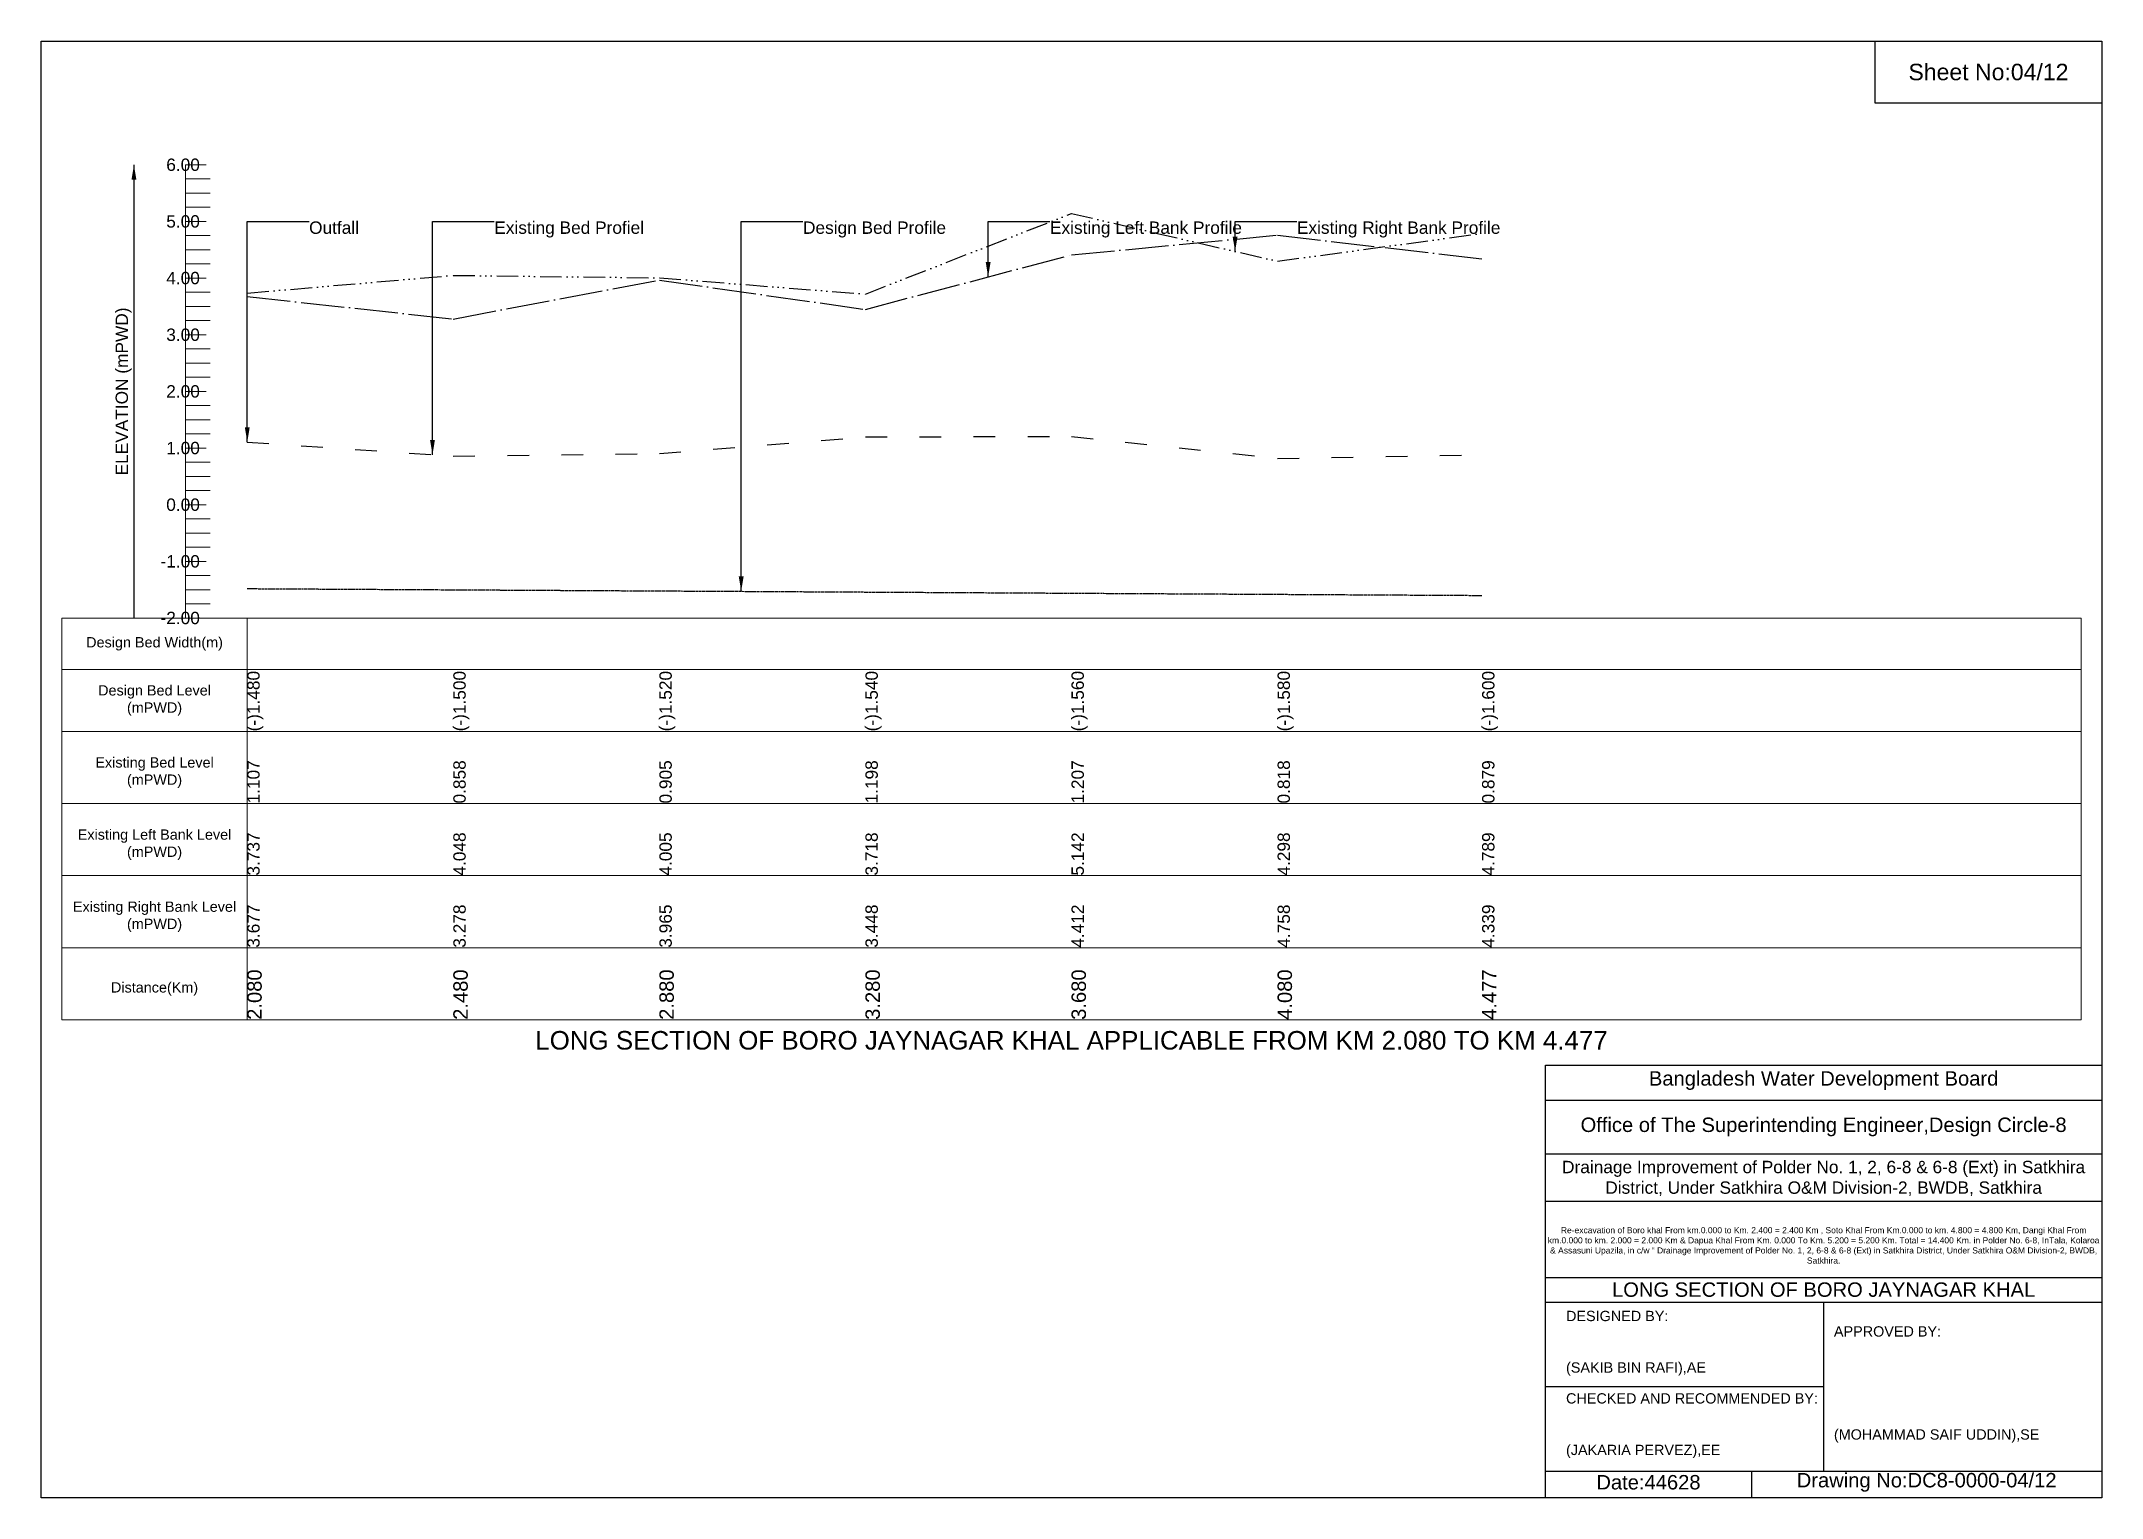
# Model space of a CAD drawing. Header units: inches. Extents: x 91000 to 268000, y -5656 to 20000.
# Drawn here: x 130000 to 138000, y -5656 to 0 of the extents above; entities that cross this region are included whole.
import ezdxf

# ---------------------------------------------------------------- set-up
doc = ezdxf.new("R2010")
doc.units = ezdxf.units.IN
doc.header["$LTSCALE"] = 7
doc.header["$MEASUREMENT"] = 0
for name, pattern in [('ACAD_ISO03W100', [30, 12, -18]), ('ACAD_ISO04W100', [30, 24, -3, 0, -3]), ('ACAD_ISO14W100', [24, 12, -3, 0, -3, 0, -3, 0, -3]), ('CENTER', [2, 1.25, -0.25, 0.25, -0.25])]:
    doc.linetypes.add(name, pattern=pattern)
for name, color, linetype, lineweight in [('Design Bed Level Long Section', 7, 'CENTER', 25), ('Existing Bed Level for Long Section', 7, 'ACAD_ISO03W100', 25), ('Existing Left Bank of Long section', 7, 'ACAD_ISO04W100', 25), ('Existing Right Bank of Long Section', 7, 'ACAD_ISO14W100', 25), ('Long Section Border', 7, 'Continuous', 9), ('Long Section Labels', 7, 'Continuous', 9), ('Vscale for Long Section', 7, 'Continuous', 9)]:
    doc.layers.add(name, color=color, linetype=linetype, lineweight=lineweight)
doc.styles.get("Standard").update_dxf_attribs({"font": 'arial.ttf'})
doc.dimstyles.get("Standard").update_dxf_attribs({"dimtxt": 0.18, "dimasz": 0.18, "dimexe": 0.18, "dimexo": 0.0625, "dimgap": 0.09, "dimtad": 0, "dimtih": 1, "dimtoh": 1, "dimdec": 4, "dimzin": 0, "dimdsep": 46, "dimtxsty": 'Standard', "dimcen": 0.09, "dimadec": 0, "dimazin": 0, "dimtfac": 1, "dimtdec": 4, "dimtofl": 0, "dimtmove": 0, "dimatfit": 3, "dimfxl": 1, "dimtolj": 1, "dimtzin": 0, "dimarcsym": 0})

msp = doc.modelspace()

# ---------------------------------------------------------------- texts
at = {"attachment_point": 5}
for s, insert, char_height in [('Sheet No:04/12', (137560, -120), 64), ('Bangladesh Water Development Board', (136920, -4036), 56), ('Office of The Superintending Engineer,Design Circle-8', (136920, -4216), 56)]:
    msp.add_mtext(s, dxfattribs=dict(at, insert=insert, char_height=char_height))
for s, insert, char_height, width, attachment_point in [('Drainage Improvement of Polder No. 1, 2, 6-8 & 6-8 (Ext) in Satkhira District, Under Satkhira O&M Division-2, BWDB, Satkhira', (136920, -4416), 48, 2240, 5), ('Re-excavation of Boro khal From km.0.000 to Km. 2.400 = 2.400 Km , Soto Khal From Km.0.000 to km. 4.800 = 4.800 Km, Dangi Khal From km.0.000 to km. 2.000 = 2.000 Km & Dapua Khal From Km. 0.000 To Km. 5.200 = 5.200 Km. Total = 14.400 Km. in Polder No. 6-8, InTala, Kolaroa & Assasuni Upazila, in c/w “ Drainage Improvement of Polder No. 1, 2, 6-8 & 6-8 (Ext) in Satkhira District, Under Satkhira O&M Division-2, BWDB, Satkhira.', (136920, -4676), 23.565, 2160, 5), ('LONG SECTION OF BORO JAYNAGAR KHAL', (136920, -4848), 56, 2240, 5), ('DESIGNED BY:^J^J^J(SAKIB BIN RAFI),AE', (135920, -5056), 40, 1120, 4), ('APPROVED BY:^J^J^J^J^J^J(MOHAMMAD SAIF UDDIN),SE', (136960, -5216), 40, 1120, 4), ('CHECKED AND RECOMMENDED BY:^J^J^J(JAKARIA PERVEZ),EE', (135920, -5376), 40, 1120, 4), ('Date:44628', (136240, -5596), 56, 1120, 5), ('Drawing No:DC8-0000-04/12', (137320, -5596), 56, 1760, 5)]:
    msp.add_mtext(s, dxfattribs=dict(insert=insert, char_height=char_height, width=width, attachment_point=attachment_point))
at = {"layer": 'Long Section Border', "attachment_point": 5}
for s, insert, char_height in [('Design Bed Width(m)', (130440, -2340), 40), ('Design Bed Level^J(mPWD)', (130440, -2560), 40), ('Existing Bed Level^J(mPWD)', (130440, -2840), 40), ('Existing Left Bank Level^J(mPWD)', (130440, -3120), 40), ('Existing Right Bank Level^J(mPWD)', (130440, -3400), 40), ('Distance(Km)', (130440, -3680), 40), ('LONG SECTION OF BORO JAYNAGAR KHAL APPLICABLE FROM KM 2.080 TO KM 4.477', (134000, -3880), 72)]:
    msp.add_mtext(s, dxfattribs=dict(at, insert=insert, char_height=char_height))
at = {"layer": 'Long Section Labels', "char_height": 48, "attachment_point": 1}
for s, insert in [('Outfall', (131040, -700)), ('Existing Bed Profiel', (131759.1, -700)), ('Design Bed Profile', (132957.6, -700)), ('Existing Left Bank Profile', (133916.4, -700)), ('Existing Right Bank Profile', (134875.2, -700))]:
    msp.add_mtext(s, dxfattribs=dict(at, insert=insert))
at = {"layer": 'Vscale for Long Section', "char_height": 48, "attachment_point": 6}
for s, insert in [('6.00', (130616, -480)), ('5.00', (130616, -700)), ('4.00', (130616, -920)), ('3.00', (130616, -1140)), ('2.00', (130616, -1360)), ('1.00', (130616, -1580)), ('0.00', (130616, -1800)), ('-1.00', (130616, -2020)), ('-2.00', (130616, -2240))]:
    msp.add_mtext(s, dxfattribs=dict(at, insert=insert))
at = {"layer": 'Vscale for Long Section', "rotation": 90}
for s, insert, char_height, attachment_point in [('ELEVATION (mPWD)', (130320, -1360), 48, 5), ('(-)1.480', (130800, -2680), 48, 1), ('(-)1.500', (131600, -2680), 48, 1), ('(-)1.520', (132400, -2680), 48, 1), ('(-)1.540', (133200, -2680), 48, 1), ('(-)1.560', (134000, -2680), 48, 1), ('(-)1.580', (134800, -2680), 48, 1), ('(-)1.600', (135594, -2680), 48, 1), ('1.107', (130800, -2960), 48, 1), ('0.858', (131600, -2960), 48, 1), ('0.905', (132400, -2960), 48, 1), ('1.198', (133200, -2960), 48, 1), ('1.207', (134000, -2960), 48, 1), ('0.818', (134800, -2960), 48, 1), ('0.879', (135594, -2960), 48, 1), ('3.737', (130800, -3240), 48, 1), ('4.048', (131600, -3240), 48, 1), ('4.005', (132400, -3240), 48, 1), ('3.718', (133200, -3240), 48, 1), ('5.142', (134000, -3240), 48, 1), ('4.298', (134800, -3240), 48, 1), ('4.789', (135594, -3240), 48, 1), ('3.677', (130800, -3520), 48, 1), ('3.278', (131600, -3520), 48, 1), ('3.965', (132400, -3520), 48, 1), ('3.448', (133200, -3520), 48, 1), ('4.412', (134000, -3520), 48, 1), ('4.758', (134800, -3520), 48, 1), ('4.339', (135594, -3520), 48, 1), ('2.080', (130800, -3800), 56, 1), ('2.480', (131600, -3800), 56, 1), ('2.880', (132400, -3800), 56, 1), ('3.280', (133200, -3800), 56, 1), ('3.680', (134000, -3800), 56, 1), ('4.080', (134800, -3800), 56, 1), ('4.477', (135594, -3800), 56, 1)]:
    msp.add_mtext(s, dxfattribs=dict(at, insert=insert, char_height=char_height, attachment_point=attachment_point))

# ---------------------------------------------------------------- linework, layer by layer
for points in [[(130000, 0), (138000, 0), (138000, -5656), (130000, -5656)], [(137120, 0), (138000, 0), (138000, -240), (137120, -240)]]:
    msp.add_lwpolyline(points, close=True)
for points in [[(135840, -5656), (135840, -3976), (138000, -3976)], [(135840, -4112), (138000, -4112)], [(135840, -4320), (138000, -4320)], [(135840, -4504), (138000, -4504)], [(135840, -4800), (138000, -4800)], [(135840, -4896), (138000, -4896)], [(136920, -4896), (136920, -5552)], [(135840, -5224), (136920, -5224)], [(135840, -5552), (138000, -5552)], [(136640, -5552), (136640, -5656)]]:
    msp.add_lwpolyline(points)
at = {"layer": 'Design Bed Level Long Section'}
msp.add_lwpolyline([(130800, -2125.6), (131600, -2130), (132400, -2134.4), (133200, -2138.8), (134000, -2143.2), (134800, -2147.6), (135594, -2152)], dxfattribs=at)
at = {"layer": 'Existing Bed Level for Long Section'}
msp.add_lwpolyline([(130800, -1556.5), (131600, -1611.2), (132400, -1600.9), (133200, -1536.4), (134000, -1534.5), (134800, -1620), (135594, -1606.6)], dxfattribs=at)
at = {"layer": 'Existing Left Bank of Long section'}
msp.add_lwpolyline([(130800, -991.1), (131600, -1078.8), (132400, -927.7), (133200, -1041.4), (134000, -829.4), (134800, -753.2), (135594, -845.4)], dxfattribs=at)
at = {"layer": 'Existing Right Bank of Long Section'}
msp.add_lwpolyline([(130800, -977.9), (131600, -909.4), (132400, -918.9), (133200, -982), (134000, -668.8), (134800, -854.4), (135594, -746.4)], dxfattribs=at)
at = {"layer": 'Long Section Border'}
msp.add_lwpolyline([(130080, -2240), (137920, -2240), (137920, -3800), (130080, -3800)], close=True, dxfattribs=at)
for points in [[(130800, -2240), (130800, -3800)], [(130080, -2440), (137920, -2440)], [(130080, -2680), (137920, -2680)], [(130080, -2960), (137920, -2960)], [(130080, -3240), (137920, -3240)], [(130080, -3520), (137920, -3520)]]:
    msp.add_lwpolyline(points, dxfattribs=at)
at = {"layer": 'Vscale for Long Section'}
for points in [[(130560, -2240), (130560, -2020), (130560, -1800), (130560, -1580), (130560, -1360), (130560, -1140), (130560, -920), (130560, -700), (130560, -480)], [(130560, -480), (130640, -480)], [(130560, -535), (130656, -535)], [(130560, -590), (130656, -590)], [(130560, -645), (130656, -645)], [(130560, -700), (130640, -700)], [(130560, -755), (130656, -755)], [(130560, -810), (130656, -810)], [(130560, -865), (130656, -865)], [(130560, -920), (130640, -920)], [(130560, -975), (130656, -975)], [(130560, -1030), (130656, -1030)], [(130560, -1085), (130656, -1085)], [(130560, -1140), (130640, -1140)], [(130560, -1195), (130656, -1195)], [(130560, -1250), (130656, -1250)], [(130560, -1305), (130656, -1305)], [(130560, -1360), (130640, -1360)], [(130560, -1415), (130656, -1415)], [(130560, -1470), (130656, -1470)], [(130560, -1525), (130656, -1525)], [(130560, -1580), (130640, -1580)], [(130560, -1635), (130656, -1635)], [(130560, -1690), (130656, -1690)], [(130560, -1745), (130656, -1745)], [(130560, -1800), (130640, -1800)], [(130560, -1855), (130656, -1855)], [(130560, -1910), (130656, -1910)], [(130560, -1965), (130656, -1965)], [(130560, -2020), (130640, -2020)], [(130560, -2075), (130656, -2075)], [(130560, -2130), (130656, -2130)], [(130560, -2185), (130656, -2185)], [(130560, -2240), (130640, -2240)]]:
    msp.add_lwpolyline(points, dxfattribs=at)

msp.set_redraw_order([(e.dxf.handle, doc.entitydb.next_handle()) for e in msp.query("TEXT MTEXT ATTDEF DIMENSION ARC_DIMENSION")])  # texts and dimensions are drawn at this point

# ---------------------------------------------------------------- leaders
at = {"layer": 'Long Section Labels', "annotation_type": 0, "has_hookline": 1, "hookline_direction": 0}
for points, text_width in [([(130800, -1556.5), (130800, -700), (131039.9, -700)], 185.8), ([(131519.1, -1605.7), (131519.1, -700), (131759, -700)], 571.4), ([(132717.6, -2136.1), (132717.6, -700), (132957.5, -700)], 547.4), ([(133676.4, -915.1), (133676.4, -700), (133916.3, -700)], 737.4), ([(134635.2, -816.2), (134635.2, -700), (134875.1, -700)], 782)]:
    msp.add_leader(points, dimstyle='Standard', override={"dimasz": 57.6}, dxfattribs=dict(at, text_width=text_width))
at = {"layer": 'Vscale for Long Section'}
msp.add_leader([(130360, -480), (130360, -2240)], dimstyle='Standard', override={"dimasz": 57.6}, dxfattribs=at)

doc.saveas('drawing.dxf')
